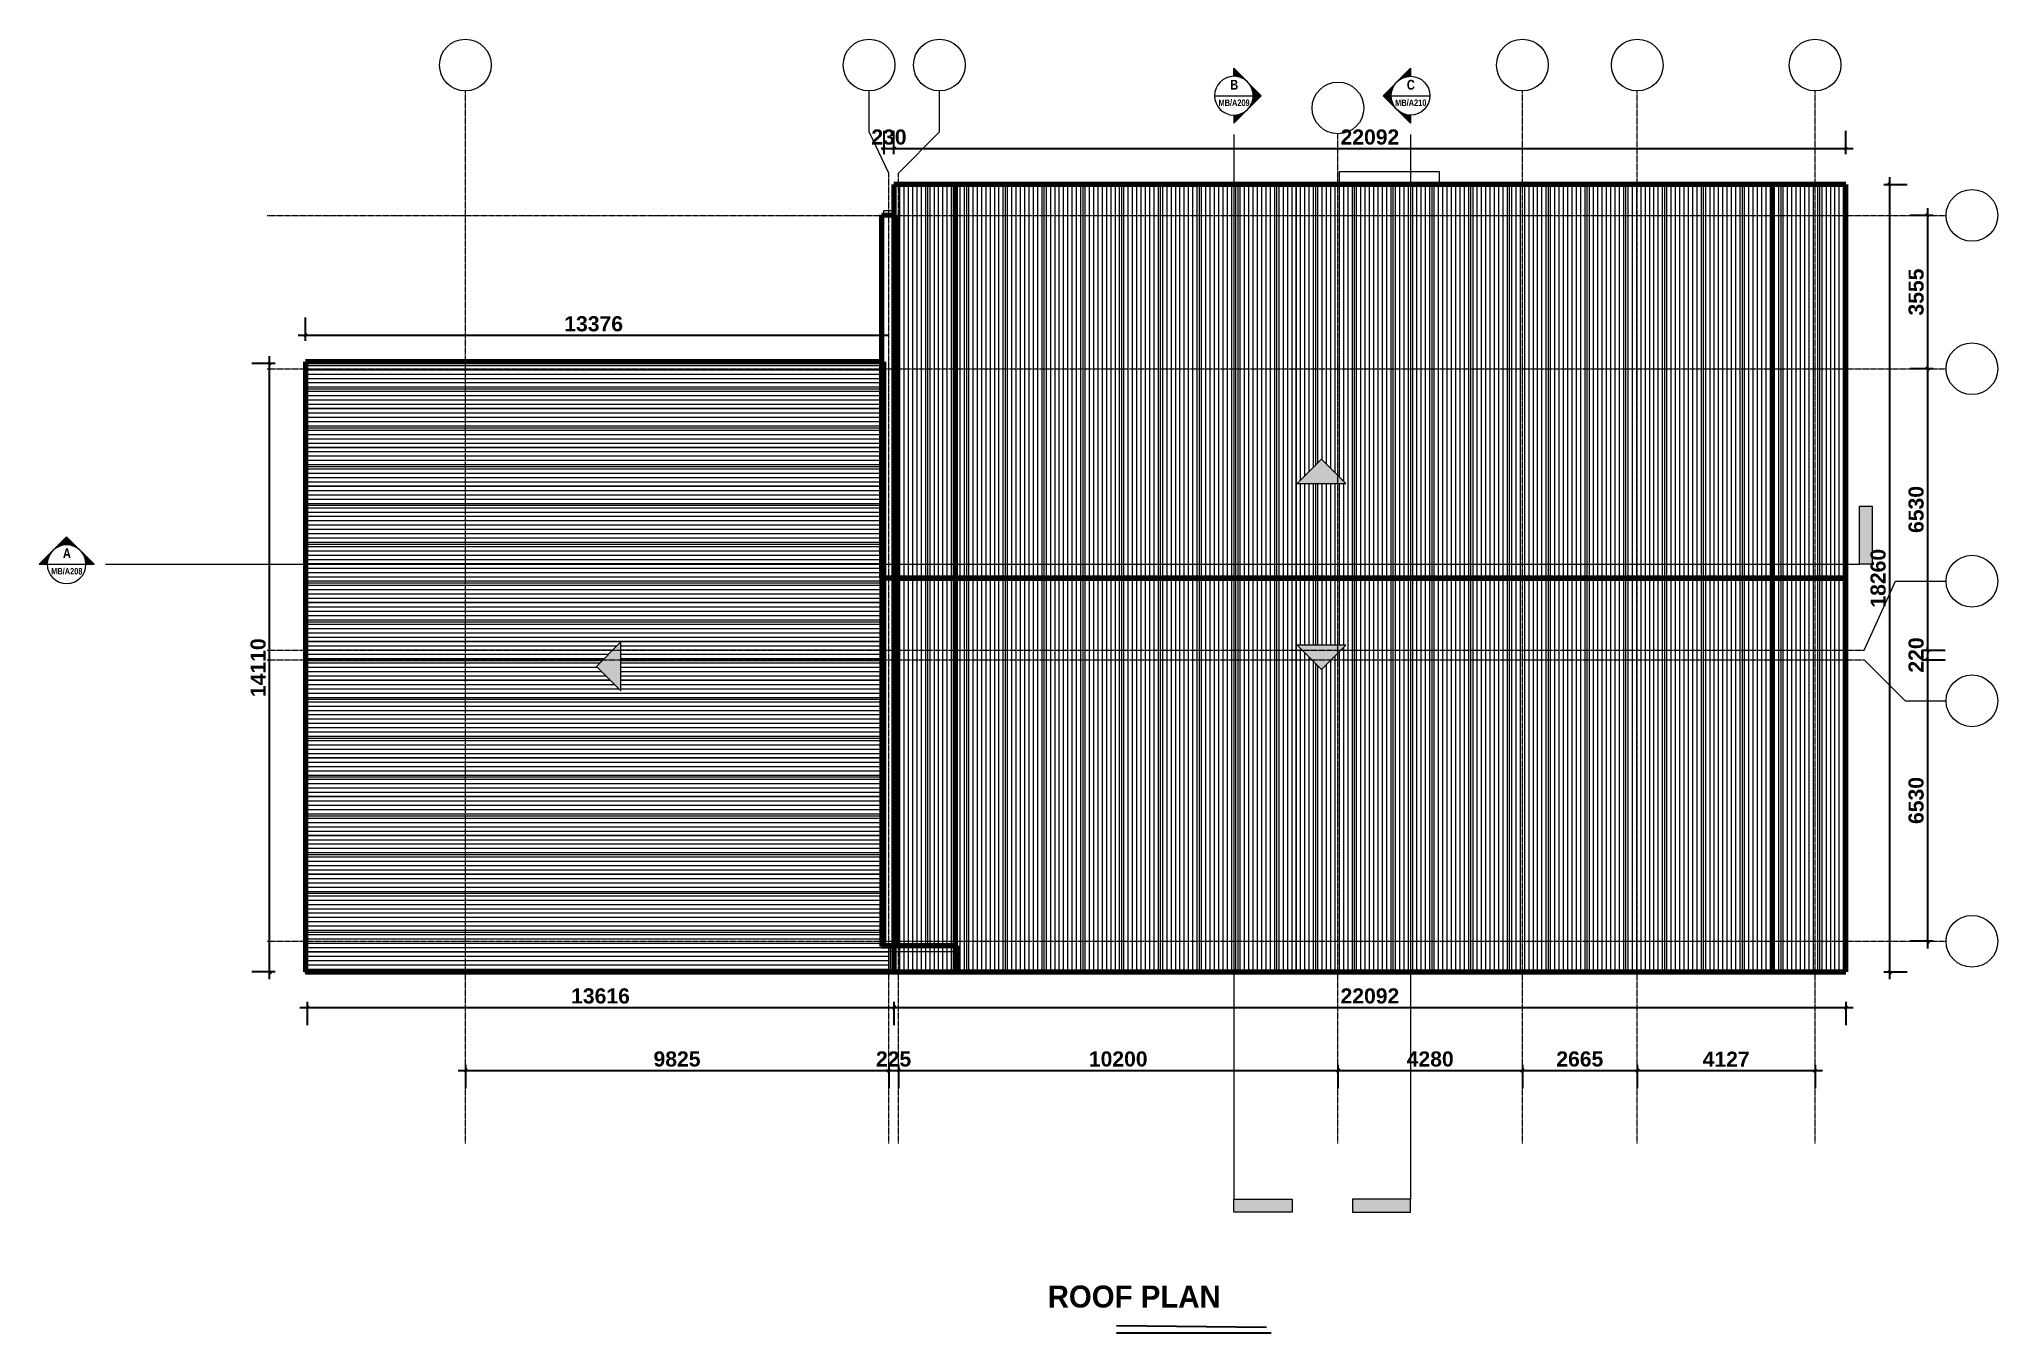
# Model space of a CAD drawing. Header units: inches. Extents: x 22 to 382261, y 22 to 371281.
# Drawn here: x 310528 to 355981, y 235796 to 265800 of the extents above; entities that cross this region are included whole.
import ezdxf

# ---------------------------------------------------------------- set-up
doc = ezdxf.new("R2010")
doc.units = ezdxf.units.IN
doc.header["$MEASUREMENT"] = 0
doc.linetypes.add('Grid Line 1_2_', pattern=[22.225, 12.7, -3.175, 3.175, -3.175])
for name, color, linetype, lineweight in [('A-ANNO-DIMS', 211, 'Continuous', 9), ('A-DETL-GENF', 92, 'Continuous', 9), ('A-DETL-THIN', 151, 'Continuous', 9), ('A-FLOR', 192, 'Continuous', 9), ('A-ROOF', 132, 'Continuous', 9), ('A-ROOF-PATT', 132, 'Continuous', 9), ('G-ANNO-SYMB', 111, 'Continuous', 9), ('G-ANNO-TEXT', 231, 'Continuous', 9), ('I-WALL', 2, 'Continuous', 9), ('Q-CASE', 31, 'Continuous', 9), ('S-GRID', 1, 'Continuous', 9), ('S-GRID-IDEN', 1, 'Continuous', 9)]:
    doc.layers.add(name, color=color, linetype=linetype, lineweight=lineweight)
doc.styles.add('Arial Narrow_B', font='ARIALNB.TTF', dxfattribs={"height": 255})
doc.styles.add('Arial Narrow_B_1', font='ARIALNB.TTF', dxfattribs={"height": 170})
doc.styles.add('Arial_B', font='arialbd.ttf', dxfattribs={"height": 350.793651})
doc.styles.add('Century Gothic_B', font='GOTHICB.TTF', dxfattribs={"height": 510})
doc.dimstyles.new('2', dxfattribs={"dimscale": 304.8, "dimtxt": 346.888196, "dimasz": 0.221354, "dimexe": 1.338583, "dimexo": 0.0625, "dimgap": 0.278871, "dimtad": 1, "dimdec": 0, "dimzin": 0, "dimdsep": 46, "dimtxsty": 'Arial_B', "dimblk1": 'OBLIQUE', "dimblk2": 'OBLIQUE', "dimsah": 1, "dimcen": 0.09, "dimdle": 0.557743, "dimazin": 0, "dimtfac": 1, "dimtdec": 4, "dimtix": 1, "dimtmove": 0, "dimatfit": 3, "dimfxl": 0.557743, "dimfxlon": 1, "dimtvp": 1, "dimtolj": 1, "dimtzin": 0, "dimarcsym": 2})
pattern_1 = [(90, (328901.45, 249588.85), (-450, 3e-14), [])]

msp = doc.modelspace()

# ---------------------------------------------------------------- texts
at = {"layer": 'G-ANNO-SYMB', "attachment_point": 1}
for s, insert, char_height, width, style in [('\\fArial Narrow|b1|i0|c0|p34|;B', (338166.4, 264855.3), 225, 228.481, 'Arial Narrow_B'), ('\\fArial Narrow|b1|i0|c0|p34|;C', (342266.4, 264855.3), 225, 228.481, 'Arial Narrow_B'), ('MB/A209', (337894.1, 264400.7), 150, 889.873, 'Arial Narrow_B_1'), ('MB/A210', (341994.1, 264400.7), 150, 889.873, 'Arial Narrow_B_1'), ('\\fArial Narrow|b1|i0|c0|p34|;A', (311078.1, 253988.9), 225, 228.481, 'Arial Narrow_B'), ('MB/A208', (310805.9, 253534.3), 150, 889.873, 'Arial Narrow_B_1')]:
    msp.add_mtext(s, dxfattribs=dict(at, insert=insert, char_height=char_height, width=width, style=style))
at = {"layer": 'G-ANNO-TEXT', "color": 7, "insert": (333931.4, 236892.2), "char_height": 510, "width": 8395.272, "attachment_point": 1, "style": 'Century Gothic_B'}
msp.add_mtext('ROOF PLAN', dxfattribs=at)

# ---------------------------------------------------------------- blocks, each defined once
blk = doc.blocks.new('Roofs 2 - Roofs 2-479373-03-Roof Plan')
at = {"layer": 'A-ROOF-PATT'}
h = blk.add_hatch(dxfattribs=at)
h.set_pattern_fill('FP_1', color=256, style=0, pattern_type=2)
h.set_pattern_definition([(0, (-5404.45, 1633.19), (0, 100), [])])
h.paths.add_polyline_path([(1226, -5422), (1346, -5422), (1346, -4828), (1181, -4830), (1181, 8688), (-12155, 8688), (-12155, -5422), (1181, -5422)])
h.paths.add_polyline_path([(-4877, 1098), (-5443, 1664), (-4877, 2230), (-4877, 1341)])
at = {"layer": 'A-ROOF'}
for p, q in [((-12155, -5422), (-12155, 8688)), ((1181, 8688), (-12155, 8688)), ((1346, -5422), (1346, -4828)), ((1346, -5422), (-12155, -5422))]:
    blk.add_line(p, q, dxfattribs=at)
blk = doc.blocks.new('Casework 3 - Casework 3-482897-03-Roof Plan')
at = {"layer": 'Q-CASE'}
for p, q in [((-12195, -5462), (-12195, 8728)), ((-12195, 8728), (1092, 8728)), ((-12155, 8688), (-12155, -5422)), ((1092, 8688), (-12155, 8688)), ((1146, 8728), (1092, 8728)), ((1092, 8728), (1092, 8688)), ((1146, 8688), (1146, 8728)), ((1346, -5422), (1346, -4828)), ((1386, -5462), (1386, -4828)), ((1440, -5462), (1440, -4827)), ((-12155, -5422), (1346, -5422)), ((1386, -5462), (-12195, -5462)), ((1440, -5462), (1386, -5462))]:
    blk.add_line(p, q, dxfattribs=at)
blk = doc.blocks.new('Casework 16 - Casework 16-903805-03-Roof Plan')
at = {"layer": 'Q-CASE', "lineweight": 70}
for p, q in [((1181, 3708), (1181, 12134)), ((1181, 12134), (1511, 12131)), ((1511, 12131), (1511, 3708)), ((1511, 3708), (1181, 3708)), ((1181, 3708), (1181, -4830)), ((1511, 3708), (1511, -4827)), ((1511, -4827), (1181, -4830))]:
    blk.add_line(p, q, dxfattribs=at)
blk = doc.blocks.new('Section - M_Section Tail - Filled-28045-03-Roof Plan')
at = {"layer": 'G-ANNO-SYMB'}
blk.add_hatch(color=256, dxfattribs=at).paths.add_polyline_path([(0, 9), (0, 0), (-2, 0), (-2, 9)])
for p, q in [((0, 9), (-2, 9)), ((-2, 9), (-2, 0)), ((0, 0), (0, 9)), ((-2, 0), (0, 0))]:
    blk.add_line(p, q, dxfattribs=at)
blk = doc.blocks.new('Section - M_Section Head - Filled 2-912447-03-Roof Plan')
at = {"layer": 'G-ANNO-SYMB'}
h = blk.add_hatch(color=256, dxfattribs=at)
edge = h.paths.add_edge_path()
edge.add_line((-6, 4.24), (-6, 3))
edge.add_arc((-6, 0), 3, 90, 135)
edge.add_line((-8.12, 2.12), (-6, 4.24))
h = blk.add_hatch(color=256, dxfattribs=at)
edge = h.paths.add_edge_path()
edge.add_line((-6, 4.24), (-3.88, 2.12))
edge.add_arc((-6, 0), 3, 45, 90)
edge.add_line((-6, 3), (-6, 4.24))
h = blk.add_hatch(color=256, dxfattribs=at)
edge = h.paths.add_edge_path()
edge.add_line((-10.24, 0), (-8.12, 2.12))
edge.add_arc((-6, 0), 3, 135, 180)
edge.add_line((-9, 0), (-10.24, 0))
h = blk.add_hatch(color=256, dxfattribs=at)
edge = h.paths.add_edge_path()
edge.add_line((-1.76, 0), (-3, 0))
edge.add_arc((-6, 0), 3, 360, 405)
edge.add_line((-3.88, 2.12), (-1.76, 0))
for p, q in [((-6, 4.24), (-10.24, 0)), ((-6, 4.24), (-8.12, 2.12)), ((-6, 3), (-6, 4.24)), ((-6, 4.24), (-6, 3)), ((-3.88, 2.12), (-6, 4.24)), ((-6, 4.24), (-1.76, 0)), ((-8.12, 2.12), (-10.24, 0)), ((-10.24, 0), (-9, 0)), ((-1.76, 0), (-3.88, 2.12)), ((-3, 0), (-1.76, 0)), ((-9, 0), (-10.24, 0)), ((-3, 0), (-1.76, 0))]:
    blk.add_line(p, q, dxfattribs=at)
for start, end in [(360, 180), (135, 180), (180, 360), (90, 135), (45, 90), (360, 45)]:
    blk.add_arc((-6, 0), 3, start, end, dxfattribs=at)
blk = doc.blocks.new('_Oblique')
at = {"color": 0, "linetype": 'ByBlock', "lineweight": -2}
blk.add_line((-0.5, -0.5), (0.5, 0.5), dxfattribs=at)
blk = doc.blocks.new('*D4255')
at = {"layer": 'A-ANNO-DIMS', "color": 0, "lineweight": -2, "transparency": 16777216}
for p, q in [((330133, 263133), (330133, 263672)), ((330363, 263133), (330363, 263672)), ((330133, 263264), (330065, 263264)), ((330133, 263264), (330363, 263264)), ((330363, 263264), (330430, 263264))]:
    blk.add_line(p, q, dxfattribs=at)
at = {"layer": 'Defpoints', "color": 0, "transparency": 16777216}
for p in [(330363, 263264), (330133, 263114), (330363, 263114)]:
    blk.add_point(p, dxfattribs=at)
at = {"layer": 'A-ANNO-DIMS', "color": 0, "lineweight": -2, "transparency": 16777216, "xscale": 67.46874999999999, "yscale": 67.46874999999999, "zscale": 67.46874999999999}
blk.add_blockref('_Oblique', (330133, 263264), dxfattribs=at)
at = {"layer": 'A-ANNO-DIMS', "color": 0, "lineweight": -2, "transparency": 16777216, "xscale": 67.46874999999999, "yscale": 67.46874999999999, "zscale": 67.46874999999999, "rotation": 180}
blk.add_blockref('_Oblique', (330363, 263264), dxfattribs=at)
at = {"layer": 'A-ANNO-DIMS', "color": 0, "transparency": 16777216, "insert": (330248, 263528), "char_height": 350.8, "width": 839.53, "attachment_point": 5, "style": 'Arial_B'}
blk.add_mtext('\\A1;230', dxfattribs=at)
blk = doc.blocks.new('*D4256')
at = {"layer": 'A-ANNO-DIMS', "color": 0, "lineweight": -2, "transparency": 16777216}
for p, q in [((330363, 263133), (330363, 263672)), ((352455, 263133), (352455, 263672)), ((330193, 263264), (352625, 263264))]:
    blk.add_line(p, q, dxfattribs=at)
at = {"layer": 'Defpoints', "color": 0, "transparency": 16777216}
for p in [(352455, 263264), (330363, 263114), (352455, 263114)]:
    blk.add_point(p, dxfattribs=at)
at = {"layer": 'A-ANNO-DIMS', "color": 0, "lineweight": -2, "transparency": 16777216, "xscale": 67.46874999999999, "yscale": 67.46874999999999, "zscale": 67.46874999999999, "rotation": 180}
blk.add_blockref('_Oblique', (330363, 263264), dxfattribs=at)
at = {"layer": 'A-ANNO-DIMS', "color": 0, "lineweight": -2, "transparency": 16777216, "xscale": 67.46874999999999, "yscale": 67.46874999999999, "zscale": 67.46874999999999}
blk.add_blockref('_Oblique', (352455, 263264), dxfattribs=at)
at = {"layer": 'A-ANNO-DIMS', "color": 0, "transparency": 16777216, "insert": (341409, 263528), "char_height": 350.8, "width": 1399.21, "attachment_point": 5, "style": 'Arial_B'}
blk.add_mtext('\\A1;22092', dxfattribs=at)
blk = doc.blocks.new('*D4257')
at = {"layer": 'A-ANNO-DIMS', "color": 0, "lineweight": -2, "transparency": 16777216}
for p, q in [((316005, 258277), (315466, 258277)), ((315874, 243997), (315874, 258447)), ((316005, 244167), (315466, 244167))]:
    blk.add_line(p, q, dxfattribs=at)
at = {"layer": 'Defpoints', "color": 0, "transparency": 16777216}
for p in [(315874, 258277), (316024, 258277), (316024, 244167)]:
    blk.add_point(p, dxfattribs=at)
at = {"layer": 'A-ANNO-DIMS', "color": 0, "lineweight": -2, "transparency": 16777216, "xscale": 67.46874999999999, "yscale": 67.46874999999999, "zscale": 67.46874999999999}
for p, rotation in [((315874, 258277), 90), ((315874, 244167), 270)]:
    blk.add_blockref('_Oblique', p, dxfattribs=dict(at, rotation=rotation))
at = {"layer": 'A-ANNO-DIMS', "color": 0, "transparency": 16777216, "insert": (315610, 251222), "char_height": 350.8, "width": 1399.21, "attachment_point": 5, "rotation": 90, "style": 'Arial_B'}
blk.add_mtext('\\A1;14110', dxfattribs=at)
blk = doc.blocks.new('*D4258')
at = {"layer": 'A-ANNO-DIMS', "color": 0, "lineweight": -2, "transparency": 16777216}
for p, q in [((316576, 243343), (330533, 243343)), ((316746, 243474), (316746, 242935)), ((330363, 243474), (330363, 242935))]:
    blk.add_line(p, q, dxfattribs=at)
at = {"layer": 'Defpoints', "color": 0, "transparency": 16777216}
for p in [(316746, 243493), (330363, 243493), (330363, 243343)]:
    blk.add_point(p, dxfattribs=at)
at = {"layer": 'A-ANNO-DIMS', "color": 0, "lineweight": -2, "transparency": 16777216, "xscale": 67.46874999999999, "yscale": 67.46874999999999, "zscale": 67.46874999999999, "rotation": 180}
blk.add_blockref('_Oblique', (316746, 243343), dxfattribs=at)
at = {"layer": 'A-ANNO-DIMS', "color": 0, "lineweight": -2, "transparency": 16777216, "xscale": 67.46874999999999, "yscale": 67.46874999999999, "zscale": 67.46874999999999}
blk.add_blockref('_Oblique', (330363, 243343), dxfattribs=at)
at = {"layer": 'A-ANNO-DIMS', "color": 0, "transparency": 16777216, "insert": (323554, 243607), "char_height": 350.8, "width": 1399.21, "attachment_point": 5, "style": 'Arial_B'}
blk.add_mtext('\\A1;13616', dxfattribs=at)
blk = doc.blocks.new('*D4259')
at = {"layer": 'A-ANNO-DIMS', "color": 0, "lineweight": -2, "transparency": 16777216}
for p, q in [((330193, 243343), (352625, 243343)), ((330363, 243474), (330363, 242935)), ((352455, 243474), (352455, 242935))]:
    blk.add_line(p, q, dxfattribs=at)
at = {"layer": 'Defpoints', "color": 0, "transparency": 16777216}
for p in [(330363, 243493), (352455, 243493), (352455, 243343)]:
    blk.add_point(p, dxfattribs=at)
at = {"layer": 'A-ANNO-DIMS', "color": 0, "lineweight": -2, "transparency": 16777216, "xscale": 67.46874999999999, "yscale": 67.46874999999999, "zscale": 67.46874999999999, "rotation": 180}
blk.add_blockref('_Oblique', (330363, 243343), dxfattribs=at)
at = {"layer": 'A-ANNO-DIMS', "color": 0, "lineweight": -2, "transparency": 16777216, "xscale": 67.46874999999999, "yscale": 67.46874999999999, "zscale": 67.46874999999999}
blk.add_blockref('_Oblique', (352455, 243343), dxfattribs=at)
at = {"layer": 'A-ANNO-DIMS', "color": 0, "transparency": 16777216, "insert": (341409, 243607), "char_height": 350.8, "width": 1399.21, "attachment_point": 5, "style": 'Arial_B'}
blk.add_mtext('\\A1;22092', dxfattribs=at)
blk = doc.blocks.new('Grid - Grid Head - Circle-749417-03-Roof Plan')
at = {"layer": 'S-GRID-IDEN'}
blk.add_circle((0, 0), 4, dxfattribs=at)
blk = doc.blocks.new('*D4260')
at = {"layer": 'A-ANNO-DIMS', "color": 0, "lineweight": -2, "transparency": 16777216}
for p, q in [((354351, 261882), (354351, 257987)), ((354482, 261712), (353943, 261712)), ((354482, 258157), (353943, 258157))]:
    blk.add_line(p, q, dxfattribs=at)
at = {"layer": 'Defpoints', "color": 0, "transparency": 16777216}
for p in [(354501, 261712), (354351, 258157), (354501, 258157)]:
    blk.add_point(p, dxfattribs=at)
at = {"layer": 'A-ANNO-DIMS', "color": 0, "lineweight": -2, "transparency": 16777216, "xscale": 67.46874999999999, "yscale": 67.46874999999999, "zscale": 67.46874999999999}
for p, rotation in [((354351, 261712), 90), ((354351, 258157), 270)]:
    blk.add_blockref('_Oblique', p, dxfattribs=dict(at, rotation=rotation))
at = {"layer": 'A-ANNO-DIMS', "color": 0, "transparency": 16777216, "insert": (354086, 259935), "char_height": 350.8, "width": 1119.37, "attachment_point": 5, "rotation": 90, "style": 'Arial_B'}
blk.add_mtext('\\A1;3555', dxfattribs=at)
blk = doc.blocks.new('*D4261')
at = {"layer": 'A-ANNO-DIMS', "color": 0, "lineweight": -2, "transparency": 16777216}
for p, q in [((354351, 258327), (354351, 251457)), ((354482, 258157), (353943, 258157)), ((354220, 251627), (354759, 251627))]:
    blk.add_line(p, q, dxfattribs=at)
at = {"layer": 'Defpoints', "color": 0, "transparency": 16777216}
for p in [(354501, 258157), (354201, 251627), (354351, 251627)]:
    blk.add_point(p, dxfattribs=at)
at = {"layer": 'A-ANNO-DIMS', "color": 0, "lineweight": -2, "transparency": 16777216, "xscale": 67.46874999999999, "yscale": 67.46874999999999, "zscale": 67.46874999999999}
for p, rotation in [((354351, 258157), 90), ((354351, 251627), 270)]:
    blk.add_blockref('_Oblique', p, dxfattribs=dict(at, rotation=rotation))
at = {"layer": 'A-ANNO-DIMS', "color": 0, "transparency": 16777216, "insert": (354086, 254892), "char_height": 350.8, "width": 1119.37, "attachment_point": 5, "rotation": 90, "style": 'Arial_B'}
blk.add_mtext('\\A1;6530', dxfattribs=at)
blk = doc.blocks.new('*D4262')
at = {"layer": 'A-ANNO-DIMS', "color": 0, "lineweight": -2, "transparency": 16777216}
for p, q in [((354220, 251627), (354759, 251627)), ((354220, 251407), (354759, 251407)), ((354351, 251627), (354351, 251695)), ((354351, 251627), (354351, 251407)), ((354351, 251407), (354351, 251340))]:
    blk.add_line(p, q, dxfattribs=at)
at = {"layer": 'Defpoints', "color": 0, "transparency": 16777216}
for p in [(354201, 251627), (354201, 251407), (354351, 251407)]:
    blk.add_point(p, dxfattribs=at)
at = {"layer": 'A-ANNO-DIMS', "color": 0, "lineweight": -2, "transparency": 16777216, "xscale": 67.46874999999999, "yscale": 67.46874999999999, "zscale": 67.46874999999999}
for p, rotation in [((354351, 251627), 270), ((354351, 251407), 90)]:
    blk.add_blockref('_Oblique', p, dxfattribs=dict(at, rotation=rotation))
at = {"layer": 'A-ANNO-DIMS', "color": 0, "transparency": 16777216, "insert": (354086, 251517), "char_height": 350.8, "width": 839.53, "attachment_point": 5, "rotation": 90, "style": 'Arial_B'}
blk.add_mtext('\\A1;220', dxfattribs=at)
blk = doc.blocks.new('*D4263')
at = {"layer": 'A-ANNO-DIMS', "color": 0, "lineweight": -2, "transparency": 16777216}
for p, q in [((354220, 251407), (354759, 251407)), ((354351, 251577), (354351, 244707)), ((354482, 244877), (353943, 244877))]:
    blk.add_line(p, q, dxfattribs=at)
at = {"layer": 'Defpoints', "color": 0, "transparency": 16777216}
for p in [(354201, 251407), (354351, 244877), (354501, 244877)]:
    blk.add_point(p, dxfattribs=at)
at = {"layer": 'A-ANNO-DIMS', "color": 0, "lineweight": -2, "transparency": 16777216, "xscale": 67.46874999999999, "yscale": 67.46874999999999, "zscale": 67.46874999999999}
for p, rotation in [((354351, 251407), 90), ((354351, 244877), 270)]:
    blk.add_blockref('_Oblique', p, dxfattribs=dict(at, rotation=rotation))
at = {"layer": 'A-ANNO-DIMS', "color": 0, "transparency": 16777216, "insert": (354086, 248142), "char_height": 350.8, "width": 1119.37, "attachment_point": 5, "rotation": 90, "style": 'Arial_B'}
blk.add_mtext('\\A1;6530', dxfattribs=at)
blk = doc.blocks.new('*D4264')
at = {"layer": 'A-ANNO-DIMS', "color": 0, "lineweight": -2, "transparency": 16777216}
for p, q in [((320248, 241881), (330413, 241881)), ((320418, 242012), (320418, 241473)), ((330243, 242012), (330243, 241473))]:
    blk.add_line(p, q, dxfattribs=at)
at = {"layer": 'Defpoints', "color": 0, "transparency": 16777216}
for p in [(320418, 242031), (330243, 242031), (330243, 241881)]:
    blk.add_point(p, dxfattribs=at)
at = {"layer": 'A-ANNO-DIMS', "color": 0, "lineweight": -2, "transparency": 16777216, "xscale": 67.46874999999999, "yscale": 67.46874999999999, "zscale": 67.46874999999999, "rotation": 180}
blk.add_blockref('_Oblique', (320418, 241881), dxfattribs=at)
at = {"layer": 'A-ANNO-DIMS', "color": 0, "lineweight": -2, "transparency": 16777216, "xscale": 67.46874999999999, "yscale": 67.46874999999999, "zscale": 67.46874999999999}
blk.add_blockref('_Oblique', (330243, 241881), dxfattribs=at)
at = {"layer": 'A-ANNO-DIMS', "color": 0, "transparency": 16777216, "insert": (325330, 242145), "char_height": 350.8, "width": 1119.37, "attachment_point": 5, "style": 'Arial_B'}
blk.add_mtext('\\A1;9825', dxfattribs=at)
blk = doc.blocks.new('*D4265')
at = {"layer": 'A-ANNO-DIMS', "color": 0, "lineweight": -2, "transparency": 16777216}
for p, q in [((330243, 241881), (330175, 241881)), ((330243, 242012), (330243, 241473)), ((330243, 241881), (330468, 241881)), ((330468, 242012), (330468, 241473)), ((330468, 241881), (330535, 241881))]:
    blk.add_line(p, q, dxfattribs=at)
at = {"layer": 'Defpoints', "color": 0, "transparency": 16777216}
for p in [(330243, 242031), (330468, 242031), (330468, 241881)]:
    blk.add_point(p, dxfattribs=at)
at = {"layer": 'A-ANNO-DIMS', "color": 0, "lineweight": -2, "transparency": 16777216, "xscale": 67.46874999999999, "yscale": 67.46874999999999, "zscale": 67.46874999999999}
blk.add_blockref('_Oblique', (330243, 241881), dxfattribs=at)
at = {"layer": 'A-ANNO-DIMS', "color": 0, "lineweight": -2, "transparency": 16777216, "xscale": 67.46874999999999, "yscale": 67.46874999999999, "zscale": 67.46874999999999, "rotation": 180}
blk.add_blockref('_Oblique', (330468, 241881), dxfattribs=at)
at = {"layer": 'A-ANNO-DIMS', "color": 0, "transparency": 16777216, "insert": (330355, 242145), "char_height": 350.8, "width": 839.53, "attachment_point": 5, "style": 'Arial_B'}
blk.add_mtext('\\A1;225', dxfattribs=at)
blk = doc.blocks.new('*D4266')
at = {"layer": 'A-ANNO-DIMS', "color": 0, "lineweight": -2, "transparency": 16777216}
for p, q in [((330298, 241881), (340838, 241881)), ((330468, 242012), (330468, 241473)), ((340668, 242012), (340668, 241473))]:
    blk.add_line(p, q, dxfattribs=at)
at = {"layer": 'Defpoints', "color": 0, "transparency": 16777216}
for p in [(330468, 242031), (340668, 242031), (340668, 241881)]:
    blk.add_point(p, dxfattribs=at)
at = {"layer": 'A-ANNO-DIMS', "color": 0, "lineweight": -2, "transparency": 16777216, "xscale": 67.46874999999999, "yscale": 67.46874999999999, "zscale": 67.46874999999999, "rotation": 180}
blk.add_blockref('_Oblique', (330468, 241881), dxfattribs=at)
at = {"layer": 'A-ANNO-DIMS', "color": 0, "lineweight": -2, "transparency": 16777216, "xscale": 67.46874999999999, "yscale": 67.46874999999999, "zscale": 67.46874999999999}
blk.add_blockref('_Oblique', (340668, 241881), dxfattribs=at)
at = {"layer": 'A-ANNO-DIMS', "color": 0, "transparency": 16777216, "insert": (335568, 242145), "char_height": 350.8, "width": 1399.21, "attachment_point": 5, "style": 'Arial_B'}
blk.add_mtext('\\A1;10200', dxfattribs=at)
blk = doc.blocks.new('*D4267')
at = {"layer": 'A-ANNO-DIMS', "color": 0, "lineweight": -2, "transparency": 16777216}
for p, q in [((340498, 241881), (345118, 241881)), ((340668, 242012), (340668, 241473)), ((344948, 242012), (344948, 241473))]:
    blk.add_line(p, q, dxfattribs=at)
at = {"layer": 'Defpoints', "color": 0, "transparency": 16777216}
for p in [(340668, 242031), (344948, 242031), (344948, 241881)]:
    blk.add_point(p, dxfattribs=at)
at = {"layer": 'A-ANNO-DIMS', "color": 0, "lineweight": -2, "transparency": 16777216, "xscale": 67.46874999999999, "yscale": 67.46874999999999, "zscale": 67.46874999999999, "rotation": 180}
blk.add_blockref('_Oblique', (340668, 241881), dxfattribs=at)
at = {"layer": 'A-ANNO-DIMS', "color": 0, "lineweight": -2, "transparency": 16777216, "xscale": 67.46874999999999, "yscale": 67.46874999999999, "zscale": 67.46874999999999}
blk.add_blockref('_Oblique', (344948, 241881), dxfattribs=at)
at = {"layer": 'A-ANNO-DIMS', "color": 0, "transparency": 16777216, "insert": (342808, 242145), "char_height": 350.8, "width": 1119.37, "attachment_point": 5, "style": 'Arial_B'}
blk.add_mtext('\\A1;4280', dxfattribs=at)
blk = doc.blocks.new('*D4268')
at = {"layer": 'A-ANNO-DIMS', "color": 0, "lineweight": -2, "transparency": 16777216}
for p, q in [((344778, 241881), (347783, 241881)), ((344948, 242012), (344948, 241473)), ((347613, 242012), (347613, 241473))]:
    blk.add_line(p, q, dxfattribs=at)
at = {"layer": 'Defpoints', "color": 0, "transparency": 16777216}
for p in [(344948, 242031), (347613, 242031), (347613, 241881)]:
    blk.add_point(p, dxfattribs=at)
at = {"layer": 'A-ANNO-DIMS', "color": 0, "lineweight": -2, "transparency": 16777216, "xscale": 67.46874999999999, "yscale": 67.46874999999999, "zscale": 67.46874999999999, "rotation": 180}
blk.add_blockref('_Oblique', (344948, 241881), dxfattribs=at)
at = {"layer": 'A-ANNO-DIMS', "color": 0, "lineweight": -2, "transparency": 16777216, "xscale": 67.46874999999999, "yscale": 67.46874999999999, "zscale": 67.46874999999999}
blk.add_blockref('_Oblique', (347613, 241881), dxfattribs=at)
at = {"layer": 'A-ANNO-DIMS', "color": 0, "transparency": 16777216, "insert": (346280, 242145), "char_height": 350.8, "width": 1119.37, "attachment_point": 5, "style": 'Arial_B'}
blk.add_mtext('\\A1;2665', dxfattribs=at)
blk = doc.blocks.new('*D4269')
at = {"layer": 'A-ANNO-DIMS', "color": 0, "lineweight": -2, "transparency": 16777216}
for p, q in [((347443, 241881), (351910, 241881)), ((347613, 242012), (347613, 241473)), ((351740, 242012), (351740, 241473))]:
    blk.add_line(p, q, dxfattribs=at)
at = {"layer": 'Defpoints', "color": 0, "transparency": 16777216}
for p in [(347613, 242031), (351740, 242031), (351740, 241881)]:
    blk.add_point(p, dxfattribs=at)
at = {"layer": 'A-ANNO-DIMS', "color": 0, "lineweight": -2, "transparency": 16777216, "xscale": 67.46874999999999, "yscale": 67.46874999999999, "zscale": 67.46874999999999, "rotation": 180}
blk.add_blockref('_Oblique', (347613, 241881), dxfattribs=at)
at = {"layer": 'A-ANNO-DIMS', "color": 0, "lineweight": -2, "transparency": 16777216, "xscale": 67.46874999999999, "yscale": 67.46874999999999, "zscale": 67.46874999999999}
blk.add_blockref('_Oblique', (351740, 241881), dxfattribs=at)
at = {"layer": 'A-ANNO-DIMS', "color": 0, "transparency": 16777216, "insert": (349676, 242142), "char_height": 350.8, "width": 1119.37, "attachment_point": 5, "style": 'Arial_B'}
blk.add_mtext('\\A1;4127', dxfattribs=at)
blk = doc.blocks.new('*D4270')
at = {"layer": 'A-ANNO-DIMS', "color": 0, "lineweight": -2, "transparency": 16777216}
for p, q in [((353337, 262427), (353876, 262427)), ((353468, 262597), (353468, 243997)), ((353337, 244167), (353876, 244167))]:
    blk.add_line(p, q, dxfattribs=at)
at = {"layer": 'Defpoints', "color": 0, "transparency": 16777216}
for p in [(353318, 262427), (353318, 244167), (353468, 244167)]:
    blk.add_point(p, dxfattribs=at)
at = {"layer": 'A-ANNO-DIMS', "color": 0, "lineweight": -2, "transparency": 16777216, "xscale": 67.46874999999999, "yscale": 67.46874999999999, "zscale": 67.46874999999999}
for p, rotation in [((353468, 262427), 90), ((353468, 244167), 270)]:
    blk.add_blockref('_Oblique', p, dxfattribs=dict(at, rotation=rotation))
at = {"layer": 'A-ANNO-DIMS', "color": 0, "transparency": 16777216, "insert": (353204, 253297), "char_height": 350.8, "width": 1399.21, "attachment_point": 5, "rotation": 90, "style": 'Arial_B'}
blk.add_mtext('\\A1;18260', dxfattribs=at)
blk = doc.blocks.new('*D4271')
at = {"layer": 'A-ANNO-DIMS', "color": 0, "lineweight": -2, "transparency": 16777216}
for p, q in [((316706, 258802), (316706, 259341)), ((316536, 258933), (330253, 258933)), ((330083, 259064), (330083, 258525))]:
    blk.add_line(p, q, dxfattribs=at)
at = {"layer": 'Defpoints', "color": 0, "transparency": 16777216}
for p in [(330083, 259083), (316706, 258783), (330083, 258933)]:
    blk.add_point(p, dxfattribs=at)
at = {"layer": 'A-ANNO-DIMS', "color": 0, "lineweight": -2, "transparency": 16777216, "xscale": 67.46874999999999, "yscale": 67.46874999999999, "zscale": 67.46874999999999, "rotation": 180}
blk.add_blockref('_Oblique', (316706, 258933), dxfattribs=at)
at = {"layer": 'A-ANNO-DIMS', "color": 0, "lineweight": -2, "transparency": 16777216, "xscale": 67.46874999999999, "yscale": 67.46874999999999, "zscale": 67.46874999999999}
blk.add_blockref('_Oblique', (330083, 258933), dxfattribs=at)
at = {"layer": 'A-ANNO-DIMS', "color": 0, "transparency": 16777216, "insert": (323395, 259197), "char_height": 350.8, "width": 1399.21, "attachment_point": 5, "style": 'Arial_B'}
blk.add_mtext('\\A1;13376', dxfattribs=at)

# ---------------------------------------------------------------- dimensions: what is measured, and where the dimension line sits
at = {"layer": 'A-ANNO-DIMS'}
for base, p1, p2, override, picture, middle in [((330362.6, 263263.7), (330132.6, 263113.7), (330362.6, 263113.7), {"dimpost": '<>', "dimfxl": 230}, '*D4255', (330247.6, 263527.8)), ((352454.7, 263263.7), (330362.6, 263113.7), (352454.7, 263113.7), {"dimpost": '<>', "dimfxl": 22092.1}, '*D4256', (341408.7, 263527.9)), ((330082.6, 258933.1), (316706.5, 258783.1), (330082.6, 259083.1), {"dimpost": '<>', "dimfxl": 13379.519776}, '*D4271', (323394.6, 259197.2)), ((330362.6, 243343), (316746.3, 243493), (330362.6, 243493), {"dimpost": '<>', "dimfxl": 13616.302192}, '*D4258', (323554.5, 243607.1)), ((352454.7, 243343), (330362.6, 243493), (352454.7, 243493), {"dimpost": '<>', "dimfxl": 22092.1}, '*D4259', (341408.7, 243607.2)), ((330242.6, 241881), (320417.6, 242031), (330242.6, 242031), {"dimpost": '<>', "dimfxl": 9825}, '*D4264', (325330.1, 242145.2)), ((330467.6, 241881), (330242.6, 242031), (330467.6, 242031), {"dimpost": '<>', "dimfxl": 225}, '*D4265', (330355.1, 242145.1)), ((340667.6, 241881), (330467.6, 242031), (340667.6, 242031), {"dimpost": '<>', "dimfxl": 10200}, '*D4266', (335567.6, 242145.1)), ((344947.6, 241881), (340667.6, 242031), (344947.6, 242031), {"dimpost": '<>', "dimfxl": 4280}, '*D4267', (342807.6, 242145.2)), ((347612.6, 241881), (344947.6, 242031), (347612.6, 242031), {"dimpost": '<>', "dimfxl": 2665}, '*D4268', (346280.1, 242145.1)), ((351739.7, 241881), (347612.6, 242031), (351739.7, 242031), {"dimpost": '<>', "dimfxl": 4127.1}, '*D4269', (349676.2, 242142.1))]:
    dim = msp.add_linear_dim(base=base, p1=p1, p2=p2, dimstyle='2', override=override, dxfattribs=at)
    dim.commit()
    dim.dimension.update_dxf_attribs({"geometry": picture, "text_midpoint": middle})
for base, p1, p2, override, picture, middle in [((353467.8, 244167), (353317.8, 262427), (353317.8, 244167), {"dimpost": '<>', "dimfxl": 18260}, '*D4270', (353203.5, 253297)), ((354350.6, 258157), (354500.6, 261712), (354500.6, 258157), {"dimpost": '<>', "dimfxl": 3555}, '*D4260', (354086.5, 259934.5)), ((315873.8, 258277), (316023.8, 244167), (316023.8, 258277), {"dimpost": '<>', "dimfxl": 14110}, '*D4257', (315609.7, 251222)), ((354350.6, 251627), (354500.6, 258157), (354200.6, 251627), {"dimpost": '<>', "dimfxl": 6536.887639}, '*D4261', (354086.5, 254892)), ((354350.6, 251407), (354200.6, 251627), (354200.6, 251407), {"dimpost": '<>', "dimfxl": 220}, '*D4262', (354086.5, 251517)), ((354350.6, 244877), (354200.6, 251407), (354500.6, 244877), {"dimpost": '<>', "dimfxl": 6536.887639}, '*D4263', (354086.5, 248142))]:
    dim = msp.add_linear_dim(base=base, p1=p1, p2=p2, angle=90, dimstyle='2', override=override, dxfattribs=at)
    dim.commit()
    dim.dimension.update_dxf_attribs({"geometry": picture, "text_midpoint": middle})

# ---------------------------------------------------------------- hatches: boundary and pattern name
at = {"layer": 'A-DETL-GENF'}
h = msp.add_hatch(dxfattribs=at)
h.set_pattern_fill('FP_4', style=0, pattern_type=2)
h.set_pattern_definition(pattern_1)
h.paths.add_polyline_path([(330357.6, 253297), (331782.6, 253297), (331782.6, 262427), (330357.6, 262427), (330357.6, 253742.2)])
h.paths.add_polyline_path([(350752.6, 253297), (352454.7, 253297), (352454.7, 262427), (350752.6, 262427), (350752.6, 253742.2)])
h = msp.add_hatch(dxfattribs=at)
h.set_pattern_fill('FP_4', style=0, pattern_type=2)
h.set_pattern_definition(pattern_1)
h.paths.add_polyline_path([(331864, 253297), (350752.6, 253297), (350752.6, 262427), (331782.6, 262427), (331782.6, 253297)])
h.paths.add_polyline_path([(340848.6, 255497), (339717.3, 255497), (340283, 256062.7)])
h = msp.add_hatch(dxfattribs=at)
h.set_pattern_fill('FP_5', style=0, pattern_type=2)
h.set_pattern_definition([(0, (328901.45, 249588.85), (0, 450), [])])
h.paths.add_polyline_path([(330082.6, 244167), (331782.6, 244167), (331782.6, 244769.5), (330127.6, 244769.5), (330127.6, 258317), (316706.5, 258317), (316706.5, 244167), (329198.5, 244167)])
h.paths.add_polyline_path([(324024.5, 250687.1), (323458.9, 251252.8), (324024.5, 251818.5), (324024.5, 250930.1)])
h = msp.add_hatch(color=7, dxfattribs=at)
h.paths.add_polyline_path([(324024.5, 250687.1), (324024.5, 251818.5), (323458.9, 251252.8)])
h.paths.add_polyline_path([(340283, 251181.4), (340848.6, 251747), (339717.3, 251747)])
h.paths.add_polyline_path([(339717.3, 255497), (340848.6, 255497), (340283, 256062.7)])
h = msp.add_hatch(dxfattribs=at)
h.set_pattern_fill('FP_4', style=0, pattern_type=2)
h.set_pattern_definition(pattern_1)
h.paths.add_polyline_path([(352454.7, 244167), (352454.7, 253297), (350752.6, 253297), (350752.6, 244167)])
h.paths.add_polyline_path([(330412.6, 244769.5), (331782.6, 244769.5), (331782.6, 253297), (330357.6, 253297), (330357.6, 244769.5), (330362.6, 244769.5)])
h = msp.add_hatch(dxfattribs=at)
h.set_pattern_fill('FP_4', style=0, pattern_type=2)
h.set_pattern_definition(pattern_1)
h.paths.add_polyline_path([(342526.1, 244167), (350752.6, 244167), (350752.6, 253297), (331782.6, 253297), (331782.6, 244167), (337195, 244167)])
h.paths.add_polyline_path([(340283, 251181.4), (339717.3, 251747), (340848.6, 251747)])
at = {"layer": 'A-ROOF-PATT'}
h = msp.add_hatch(dxfattribs=at)
h.set_pattern_fill('FP_2', color=256, style=0, pattern_type=2)
h.set_pattern_definition([(270, (328901.45, 250002.01), (100, 6e-15), [])])
h.paths.add_polyline_path([(350752.6, 253297), (352454.7, 253297), (352454.7, 262427), (330362.6, 262427), (330362.6, 261719.9), (330412.6, 261719.5), (330412.6, 253297), (350522.6, 253297)])
h.paths.add_polyline_path([(339717.3, 255497), (340283, 256062.7), (340848.6, 255497)])
h = msp.add_hatch(dxfattribs=at)
h.set_pattern_fill('FP_3', color=256, style=0, pattern_type=2)
h.set_pattern_definition([(90, (328901.45, 249399.31), (-100, 6e-15), [])])
h.paths.add_polyline_path([(331782.6, 244167), (352454.7, 244167), (352454.7, 253297), (330412.6, 253297), (330412.6, 244762.1), (330362.6, 244761.7), (330362.6, 244167), (330531.2, 244167)])
h.paths.add_polyline_path([(340283, 251181.4), (339717.3, 251747), (340848.6, 251747)])

# ---------------------------------------------------------------- linework, layer by layer
for p, q in [((335527.5, 235963.7), (339008.2, 235930.5)), ((335525.9, 235795.9), (339118.9, 235796.2))]:
    msp.add_line(p, q)
at = {"layer": 'A-DETL-THIN', "lineweight": 70}
for p, q in [((352454.7, 262427), (330357.6, 262427)), ((330357.6, 262427), (330357.6, 253297)), ((350752.6, 262427), (331782.6, 262427)), ((331782.6, 262427), (331782.6, 253297)), ((350752.6, 253297), (350752.6, 262427)), ((352454.7, 253297), (352454.7, 262427)), ((330127.6, 258317), (316706.5, 258317)), ((316706.5, 258317), (316706.5, 244167)), ((330127.6, 244769.5), (330127.6, 258317)), ((330357.6, 253297), (352454.7, 253297)), ((352454.7, 253297), (330357.6, 253297)), ((330357.6, 253297), (330357.6, 244167)), ((350752.6, 253297), (331782.6, 253297)), ((331782.6, 253297), (331782.6, 244167)), ((331782.6, 253297), (350752.6, 253297)), ((350752.6, 244167), (350752.6, 253297)), ((352454.7, 244167), (352454.7, 253297)), ((331832.6, 244769.5), (330127.6, 244769.5)), ((331832.6, 244167), (331832.6, 244769.5)), ((316706.5, 244167), (331832.6, 244167)), ((330357.6, 244167), (352454.7, 244167)), ((331782.6, 244167), (350752.6, 244167))]:
    msp.add_line(p, q, dxfattribs=at)
at = {"layer": 'A-DETL-THIN'}
for p, q in [((350752.6, 262427), (331782.6, 262427)), ((331782.6, 262427), (331782.6, 253297)), ((350752.6, 253297), (350752.6, 262427)), ((330127.6, 258317), (316706.5, 258317)), ((316706.5, 258317), (316706.5, 244167)), ((330127.6, 258317), (316706.5, 258317)), ((316706.5, 258317), (316706.5, 244167)), ((330127.6, 244769.5), (330127.6, 258317)), ((330127.6, 244769.5), (330127.6, 258317)), ((340283, 256062.7), (339717.3, 255497)), ((340848.6, 255497), (340283, 256062.7)), ((339717.3, 255497), (340848.6, 255497)), ((331782.6, 253297), (350752.6, 253297)), ((350752.6, 253297), (331782.6, 253297)), ((331782.6, 253297), (331782.6, 244167)), ((350752.6, 244167), (350752.6, 253297)), ((324024.5, 251818.5), (323458.9, 251252.8)), ((324024.5, 250687.1), (324024.5, 251818.5)), ((340848.6, 251747), (339717.3, 251747)), ((339717.3, 251747), (340283, 251181.4)), ((340283, 251181.4), (340848.6, 251747)), ((323458.9, 251252.8), (324024.5, 250687.1)), ((331832.6, 244769.5), (330127.6, 244769.5)), ((331832.6, 244769.5), (330127.6, 244769.5)), ((331832.6, 244167), (331832.6, 244769.5)), ((331832.6, 244167), (331832.6, 244769.5)), ((316706.5, 244167), (331832.6, 244167)), ((316706.5, 244167), (331832.6, 244167)), ((331782.6, 244167), (350752.6, 244167))]:
    msp.add_line(p, q, dxfattribs=at)
at = {"layer": 'A-FLOR'}
for p, q in [((343022.6, 262727), (340693.4, 262727)), ((340693.4, 262727), (340693.4, 262427)), ((343022.6, 262427), (343022.6, 262727))]:
    msp.add_line(p, q, dxfattribs=at)
at = {"layer": 'A-ROOF'}
for p, q in [((352454.7, 262427), (330362.6, 262427)), ((330362.6, 262427), (330362.6, 261719.9)), ((352454.7, 244167), (352454.7, 262427)), ((330412.6, 253297), (352454.7, 253297)), ((330362.6, 244761.7), (330362.6, 244167)), ((330362.6, 244167), (352454.7, 244167))]:
    msp.add_line(p, q, dxfattribs=at)
at = {"layer": 'G-ANNO-SYMB'}
for p, q in [((337802.4, 264488.4), (338702.4, 264488.4)), ((341902.4, 264488.4), (342802.4, 264488.4)), ((338252.4, 263588.4), (338252.4, 238896.5)), ((342352.4, 263588.4), (342352.4, 238896.5)), ((310714.2, 253622), (311614.2, 253622)), ((312064.2, 253622), (352767.5, 253622))]:
    msp.add_line(p, q, dxfattribs=at)
at = {"layer": 'I-WALL'}
for p, q in [((330132.6, 261722), (330132.6, 261827)), ((330132.6, 261827), (330362.6, 261827))]:
    msp.add_line(p, q, dxfattribs=at)
at = {"layer": 'S-GRID', "linetype": 'Grid Line 1_2_'}
for p, q in [((320417.6, 240185.5), (320417.6, 264599.6)), ((344947.6, 240185.5), (344947.6, 264599.6)), ((347612.6, 240185.5), (347612.6, 264599.6)), ((351739.7, 240185.5), (351739.7, 264599.6)), ((340667.6, 240185.5), (340667.6, 263604.3)), ((330242.6, 240185.5), (330242.6, 262694.6)), ((330467.6, 240185.5), (330467.6, 262694.6)), ((315817.6, 261712), (354780.6, 261712)), ((315817.6, 258157), (354780.6, 258157)), ((315817.6, 251627), (352875.6, 251627)), ((315817.6, 251407), (352875.6, 251407)), ((315817.6, 244877), (354780.6, 244877))]:
    msp.add_line(p, q, dxfattribs=at)
at = {"layer": 'S-GRID'}
for p, q in [((329785.9, 263647.1), (329785.9, 264599.6)), ((331420.1, 263647.1), (331420.1, 264599.6)), ((330242.6, 262694.6), (329785.9, 263647.1)), ((330467.6, 262694.6), (331420.1, 263647.1)), ((352875.6, 251627), (353604.1, 253229)), ((353604.1, 253229), (354780.6, 253229)), ((352875.6, 251407), (353828.1, 250454.5)), ((353828.1, 250454.5), (354780.6, 250454.5))]:
    msp.add_line(p, q, dxfattribs=at)

# ---------------------------------------------------------------- block references
at = {"layer": 'A-ROOF'}
msp.add_blockref('Roofs 2 - Roofs 2-479373-03-Roof Plan', (328901.4, 249588.8), dxfattribs=at)
at = {"layer": 'G-ANNO-SYMB', "xscale": 149.9999999999999, "yscale": 149.9999999999999, "zscale": 149.9999999999999}
for name, p, rotation in [('Section - M_Section Head - Filled 2-912447-03-Roof Plan', (338252.4, 263588.4), 269.9999999999995), ('Section - M_Section Tail - Filled-28045-03-Roof Plan', (342352.4, 238896.5), 89.99999999999937)]:
    msp.add_blockref(name, p, dxfattribs=dict(at, rotation=rotation))
at = {"layer": 'G-ANNO-SYMB', "extrusion": (0, 0, -1), "xscale": 149.9999999999999, "yscale": 149.9999999999999, "zscale": 149.9999999999999}
for name, p, rotation in [('Section - M_Section Head - Filled 2-912447-03-Roof Plan', (-342352.4, 263588.4), 270.0000000000005), ('Section - M_Section Tail - Filled-28045-03-Roof Plan', (-338252.4, 238896.5), 90.00000000000064)]:
    msp.add_blockref(name, p, dxfattribs=dict(at, rotation=rotation))
msp.add_blockref('Section - M_Section Tail - Filled-28045-03-Roof Plan', (-352767.5, 253622), dxfattribs=at)
at = {"layer": 'G-ANNO-SYMB', "xscale": 149.9999999999999, "yscale": 149.9999999999999, "zscale": 149.9999999999999}
msp.add_blockref('Section - M_Section Head - Filled 2-912447-03-Roof Plan', (312064.2, 253622), dxfattribs=at)
at = {"layer": 'Q-CASE', "lineweight": 70}
msp.add_blockref('Casework 16 - Casework 16-903805-03-Roof Plan', (328901.4, 249588.8), dxfattribs=at)
at = {"layer": 'Q-CASE'}
msp.add_blockref('Casework 3 - Casework 3-482897-03-Roof Plan', (328901.4, 249588.8), dxfattribs=at)
at = {"layer": 'S-GRID-IDEN', "xscale": 149.9999999999999, "yscale": 149.9999999999999, "zscale": 149.9999999999999}
for p in [(320417.6, 265199.6), (329785.9, 265199.6), (331420.1, 265199.6), (344947.6, 265199.6), (347612.6, 265199.6), (351739.7, 265199.6), (340667.6, 264204.3)]:
    msp.add_blockref('Grid - Grid Head - Circle-749417-03-Roof Plan', p, dxfattribs=at)
at = {"layer": 'S-GRID-IDEN', "xscale": 149.9999999999999, "yscale": 149.9999999999999, "zscale": 149.9999999999999, "rotation": 269.9999999999994}
for p in [(355380.6, 261712), (355380.6, 258157), (355380.6, 253229), (355380.6, 250454.5), (355380.6, 244877)]:
    msp.add_blockref('Grid - Grid Head - Circle-749417-03-Roof Plan', p, dxfattribs=at)

msp.set_redraw_order([(e.dxf.handle, doc.entitydb.next_handle()) for e in msp.query("TEXT MTEXT ATTDEF DIMENSION ARC_DIMENSION")])  # texts and dimensions are drawn at this point

doc.saveas('drawing.dxf')
